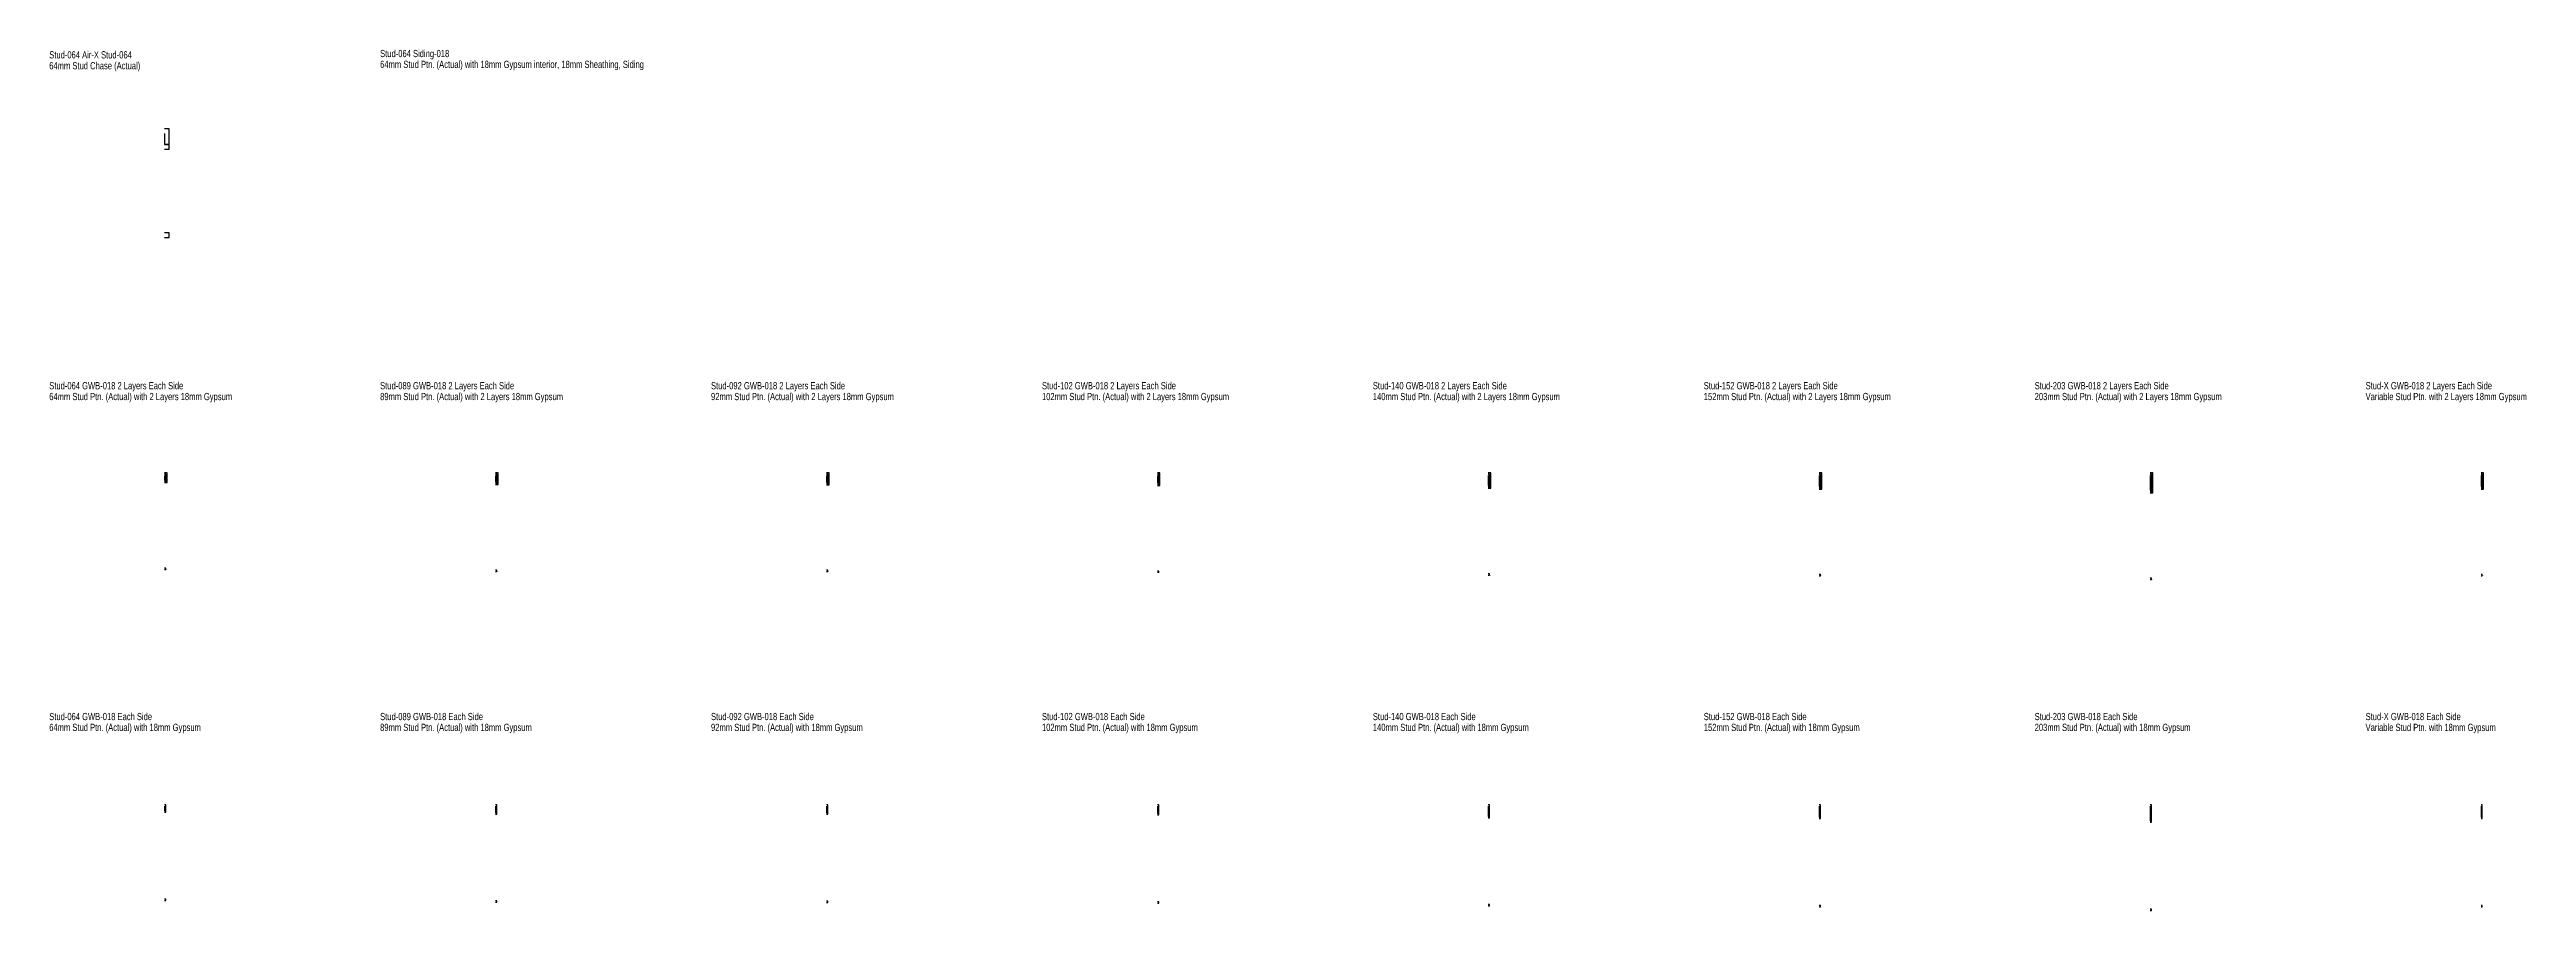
# Model space of a CAD drawing. Header units: millimetres. Extents: x -12127 to 41065, y -9187 to 28810.
# Drawn here: x -12127 to 22096, y 16913 to 28810 of the extents above; entities that cross this region are included whole.
import ezdxf

# ---------------------------------------------------------------- set-up
doc = ezdxf.new("R2010")
doc.units = ezdxf.units.MM
doc.header["$LTSCALE"] = 0.5
doc.linetypes.add('HIDDEN', pattern=[0.375, 0.25, -0.125])
doc.layers.add('X-WallDescriptions', color=5, linetype='HIDDEN')
doc.layers.add('X-WallEndcapPolylines', color=6, linetype='Continuous')
doc.styles.add('Title', font='arial.ttf', dxfattribs={"width": 0.75})

msp = doc.modelspace()

# ---------------------------------------------------------------- texts
at = {"layer": 'X-WallDescriptions', "style": 'Title', "width": 0.75}
for s, p in [('Stud-064 Air-X Stud-064', (-12131, 28687)), ('Stud-064 Siding-018', (-7559, 28705)), ('64mm Stud Chase (Actual)', (-12131, 28537)), ('64mm Stud Ptn. (Actual) with 18mm Gypsum interior, 18mm Sheathing, Siding', (-7559, 28555)), ('Stud-064 GWB-018 2 Layers Each Side', (-12131, 24115)), ('64mm Stud Ptn. (Actual) with 2 Layers 18mm Gypsum', (-12131, 23965)), ('Stud-089 GWB-018 2 Layers Each Side', (-7559, 24115)), ('89mm Stud Ptn. (Actual) with 2 Layers 18mm Gypsum', (-7559, 23965)), ('Stud-092 GWB-018 2 Layers Each Side', (-2987, 24115)), ('92mm Stud Ptn. (Actual) with 2 Layers 18mm Gypsum', (-2987, 23965)), ('Stud-102 GWB-018 2 Layers Each Side', (1585, 24115)), ('102mm Stud Ptn. (Actual) with 2 Layers 18mm Gypsum', (1585, 23965)), ('Stud-140 GWB-018 2 Layers Each Side', (6157, 24115)), ('140mm Stud Ptn. (Actual) with 2 Layers 18mm Gypsum', (6157, 23965)), ('Stud-152 GWB-018 2 Layers Each Side', (10729, 24115)), ('152mm Stud Ptn. (Actual) with 2 Layers 18mm Gypsum', (10729, 23965)), ('Stud-203 GWB-018 2 Layers Each Side', (15301, 24115)), ('203mm Stud Ptn. (Actual) with 2 Layers 18mm Gypsum', (15301, 23965)), ('Variable Stud Ptn. with 2 Layers 18mm Gypsum', (19873, 23965)), ('Stud-X GWB-018 2 Layers Each Side', (19873, 24115)), ('Stud-064 GWB-018 Each Side', (-12131, 19543)), ('Stud-089 GWB-018 Each Side', (-7559, 19543)), ('Stud-092 GWB-018 Each Side', (-2987, 19543)), ('Stud-102 GWB-018 Each Side', (1585, 19543)), ('Stud-140 GWB-018 Each Side', (6157, 19543)), ('Stud-152 GWB-018 Each Side', (10729, 19543)), ('Stud-203 GWB-018 Each Side', (15301, 19543)), ('Stud-X GWB-018 Each Side', (19873, 19543)), ('64mm Stud Ptn. (Actual) with 18mm Gypsum', (-12131, 19393)), ('89mm Stud Ptn. (Actual) with 18mm Gypsum', (-7559, 19393)), ('92mm Stud Ptn. (Actual) with 18mm Gypsum', (-2987, 19393)), ('102mm Stud Ptn. (Actual) with 18mm Gypsum', (1585, 19393)), ('140mm Stud Ptn. (Actual) with 18mm Gypsum', (6157, 19393)), ('152mm Stud Ptn. (Actual) with 18mm Gypsum', (10729, 19393)), ('203mm Stud Ptn. (Actual) with 18mm Gypsum', (15301, 19393)), ('Variable Stud Ptn. with 18mm Gypsum', (19873, 19393))]:
    msp.add_text(s, height=100, dxfattribs=at).set_placement(p)

# ---------------------------------------------------------------- linework, layer by layer
at = {"layer": 'X-WallEndcapPolylines'}
for points in [[(-10536, 27650), (-10536, 27497), (-10472, 27497), (-10472, 27714), (-10536, 27714)], [(-10536, 27433), (-10472, 27433), (-10472, 27497), (-10536, 27497)], [(-10536, 26214), (-10472, 26214), (-10472, 26278), (-10536, 26278)], [(-10536, 22943), (-10518, 22943), (-10518, 22843), (-10500, 22843), (-10500, 22961), (-10536, 22961)], [(-10536, 22925), (-10536, 22861), (-10518, 22861), (-10518, 22943), (-10536, 22943)], [(-5964, 22943), (-5946, 22943), (-5946, 22818), (-5928, 22818), (-5928, 22961), (-5964, 22961)], [(-5964, 22925), (-5964, 22836), (-5946, 22836), (-5946, 22943), (-5964, 22943)], [(-1392, 22943), (-1374, 22943), (-1374, 22815), (-1356, 22815), (-1356, 22961), (-1392, 22961)], [(-1392, 22925), (-1392, 22833), (-1374, 22833), (-1374, 22943), (-1392, 22943)], [(3180, 22943), (3198, 22943), (3198, 22805), (3216, 22805), (3216, 22961), (3180, 22961)], [(3180, 22925), (3180, 22823), (3198, 22823), (3198, 22943), (3180, 22943)], [(7752, 22943), (7770, 22943), (7770, 22767), (7788, 22767), (7788, 22961), (7752, 22961)], [(7752, 22925), (7752, 22785), (7770, 22785), (7770, 22943), (7752, 22943)], [(12324, 22943), (12342, 22943), (12342, 22755), (12360, 22755), (12360, 22961), (12324, 22961)], [(12324, 22925), (12324, 22773), (12342, 22773), (12342, 22943), (12324, 22943)], [(16896, 22943), (16914, 22943), (16914, 22704), (16932, 22704), (16932, 22961), (16896, 22961)], [(16896, 22925), (16896, 22722), (16914, 22722), (16914, 22943), (16896, 22943)], [(21468, 22943), (21486, 22943), (21486, 22755), (21504, 22755), (21504, 22961), (21468, 22961)], [(21468, 22925), (21468, 22773), (21486, 22773), (21486, 22943), (21468, 22943)], [(-10536, 22843), (-10518, 22843), (-10518, 22861), (-10536, 22861)], [(-10536, 22825), (-10500, 22825), (-10500, 22843), (-10536, 22843)], [(-5964, 22818), (-5946, 22818), (-5946, 22836), (-5964, 22836)], [(-5964, 22800), (-5928, 22800), (-5928, 22818), (-5964, 22818)], [(-1392, 22815), (-1374, 22815), (-1374, 22833), (-1392, 22833)], [(-1392, 22797), (-1356, 22797), (-1356, 22815), (-1392, 22815)], [(3180, 22805), (3198, 22805), (3198, 22823), (3180, 22823)], [(3180, 22787), (3216, 22787), (3216, 22805), (3180, 22805)], [(7752, 22767), (7770, 22767), (7770, 22785), (7752, 22785)], [(7752, 22749), (7788, 22749), (7788, 22767), (7752, 22767)], [(12324, 22755), (12342, 22755), (12342, 22773), (12324, 22773)], [(12324, 22737), (12360, 22737), (12360, 22755), (12324, 22755)], [(16896, 22704), (16914, 22704), (16914, 22722), (16896, 22722)], [(16896, 22686), (16932, 22686), (16932, 22704), (16896, 22704)], [(21468, 22755), (21486, 22755), (21486, 22773), (21468, 22773)], [(21468, 22737), (21504, 22737), (21504, 22755), (21468, 22755)], [(-10536, 21624), (-10518, 21624), (-10518, 21642), (-10536, 21642)], [(-5964, 21599), (-5946, 21599), (-5946, 21617), (-5964, 21617)], [(-1392, 21596), (-1374, 21596), (-1374, 21614), (-1392, 21614)], [(3180, 21586), (3198, 21586), (3198, 21604), (3180, 21604)], [(7752, 21548), (7770, 21548), (7770, 21566), (7752, 21566)], [(12324, 21536), (12342, 21536), (12342, 21554), (12324, 21554)], [(16896, 21485), (16914, 21485), (16914, 21503), (16896, 21503)], [(21468, 21536), (21486, 21536), (21486, 21554), (21468, 21554)], [(-10536, 18353), (-10536, 18289), (-10518, 18289), (-10518, 18371), (-10536, 18371)], [(-10536, 18271), (-10518, 18271), (-10518, 18289), (-10536, 18289)], [(-5964, 18353), (-5964, 18264), (-5946, 18264), (-5946, 18371), (-5964, 18371)], [(-5964, 18246), (-5946, 18246), (-5946, 18264), (-5964, 18264)], [(-1392, 18353), (-1392, 18261), (-1374, 18261), (-1374, 18371), (-1392, 18371)], [(-1392, 18243), (-1374, 18243), (-1374, 18261), (-1392, 18261)], [(3180, 18353), (3180, 18251), (3198, 18251), (3198, 18371), (3180, 18371)], [(3180, 18233), (3198, 18233), (3198, 18251), (3180, 18251)], [(7752, 18353), (7752, 18213), (7770, 18213), (7770, 18371), (7752, 18371)], [(7752, 18195), (7770, 18195), (7770, 18213), (7752, 18213)], [(12324, 18353), (12324, 18201), (12342, 18201), (12342, 18371), (12324, 18371)], [(12324, 18183), (12342, 18183), (12342, 18201), (12324, 18201)], [(16896, 18353), (16896, 18150), (16914, 18150), (16914, 18371), (16896, 18371)], [(16896, 18132), (16914, 18132), (16914, 18150), (16896, 18150)], [(21468, 18353), (21468, 18201), (21486, 18201), (21486, 18371), (21468, 18371)], [(21468, 18183), (21486, 18183), (21486, 18201), (21468, 18201)], [(-10536, 17052), (-10518, 17052), (-10518, 17070), (-10536, 17070)], [(-5964, 17027), (-5946, 17027), (-5946, 17045), (-5964, 17045)], [(-1392, 17024), (-1374, 17024), (-1374, 17042), (-1392, 17042)], [(3180, 17014), (3198, 17014), (3198, 17032), (3180, 17032)], [(7752, 16976), (7770, 16976), (7770, 16994), (7752, 16994)], [(12324, 16964), (12342, 16964), (12342, 16982), (12324, 16982)], [(16896, 16913), (16914, 16913), (16914, 16931), (16896, 16931)], [(21468, 16964), (21486, 16964), (21486, 16982), (21468, 16982)]]:
    msp.add_lwpolyline(points, dxfattribs=at)
for points in [[(-10536, 26430, 0, 0, 0), (-10536, 26278, 2, 2, 0), (-10472, 26278, 0, 0, 0), (-10472, 26494, 0, 0, 0), (-10536, 26494, 0, 0, 0)], [(-10536, 21606, 0, 0, 0), (-10500, 21606, 0, 0, 0), (-10500, 21624, 4, 4, 0), (-10518, 21624, 0, 0, 0), (-10536, 21624, 0, 0, 0)], [(-10536, 21724, 0, 0, 0), (-10518, 21724, 0, 0, 0), (-10518, 21624, 3, 3, 0), (-10500, 21624, 0, 0, 0), (-10500, 21742, 0, 0, 0), (-10536, 21742, 0, 0, 0)], [(-10536, 21706, 0, 0, 0), (-10536, 21642, 2, 2, 0), (-10518, 21642, 0, 0, 0), (-10518, 21724, 0, 0, 0), (-10536, 21724, 0, 0, 0)], [(-5964, 21581, 0, 0, 0), (-5928, 21581, 0, 0, 0), (-5928, 21599, 4, 4, 0), (-5946, 21599, 0, 0, 0), (-5964, 21599, 0, 0, 0)], [(-5964, 21724, 0, 0, 0), (-5946, 21724, 0, 0, 0), (-5946, 21599, 3, 3, 0), (-5928, 21599, 0, 0, 0), (-5928, 21742, 0, 0, 0), (-5964, 21742, 0, 0, 0)], [(-5964, 21706, 0, 0, 0), (-5964, 21617, 2, 2, 0), (-5946, 21617, 0, 0, 0), (-5946, 21724, 0, 0, 0), (-5964, 21724, 0, 0, 0)], [(-1392, 21578, 0, 0, 0), (-1356, 21578, 0, 0, 0), (-1356, 21596, 4, 4, 0), (-1374, 21596, 0, 0, 0), (-1392, 21596, 0, 0, 0)], [(-1392, 21724, 0, 0, 0), (-1374, 21724, 0, 0, 0), (-1374, 21596, 3, 3, 0), (-1356, 21596, 0, 0, 0), (-1356, 21742, 0, 0, 0), (-1392, 21742, 0, 0, 0)], [(-1392, 21706, 0, 0, 0), (-1392, 21614, 2, 2, 0), (-1374, 21614, 0, 0, 0), (-1374, 21724, 0, 0, 0), (-1392, 21724, 0, 0, 0)], [(3180, 21568, 0, 0, 0), (3216, 21568, 0, 0, 0), (3216, 21586, 4, 4, 0), (3198, 21586, 0, 0, 0), (3180, 21586, 0, 0, 0)], [(3180, 21724, 0, 0, 0), (3198, 21724, 0, 0, 0), (3198, 21586, 3, 3, 0), (3216, 21586, 0, 0, 0), (3216, 21742, 0, 0, 0), (3180, 21742, 0, 0, 0)], [(3180, 21706, 0, 0, 0), (3180, 21604, 2, 2, 0), (3198, 21604, 0, 0, 0), (3198, 21724, 0, 0, 0), (3180, 21724, 0, 0, 0)], [(7752, 21724, 0, 0, 0), (7770, 21724, 0, 0, 0), (7770, 21548, 3, 3, 0), (7788, 21548, 0, 0, 0), (7788, 21742, 0, 0, 0), (7752, 21742, 0, 0, 0)], [(7752, 21706, 0, 0, 0), (7752, 21566, 2, 2, 0), (7770, 21566, 0, 0, 0), (7770, 21724, 0, 0, 0), (7752, 21724, 0, 0, 0)], [(12324, 21724, 0, 0, 0), (12342, 21724, 0, 0, 0), (12342, 21536, 3, 3, 0), (12360, 21536, 0, 0, 0), (12360, 21742, 0, 0, 0), (12324, 21742, 0, 0, 0)], [(12324, 21706, 0, 0, 0), (12324, 21554, 2, 2, 0), (12342, 21554, 0, 0, 0), (12342, 21724, 0, 0, 0), (12324, 21724, 0, 0, 0)], [(16896, 21724, 0, 0, 0), (16914, 21724, 0, 0, 0), (16914, 21485, 3, 3, 0), (16932, 21485, 0, 0, 0), (16932, 21742, 0, 0, 0), (16896, 21742, 0, 0, 0)], [(16896, 21706, 0, 0, 0), (16896, 21503, 2, 2, 0), (16914, 21503, 0, 0, 0), (16914, 21724, 0, 0, 0), (16896, 21724, 0, 0, 0)], [(21468, 21724, 0, 0, 0), (21486, 21724, 0, 0, 0), (21486, 21536, 3, 3, 0), (21504, 21536, 0, 0, 0), (21504, 21742, 0, 0, 0), (21468, 21742, 0, 0, 0)], [(21468, 21706, 0, 0, 0), (21468, 21554, 2, 2, 0), (21486, 21554, 0, 0, 0), (21486, 21724, 0, 0, 0), (21468, 21724, 0, 0, 0)], [(7752, 21530, 0, 0, 0), (7788, 21530, 0, 0, 0), (7788, 21548, 4, 4, 0), (7770, 21548, 0, 0, 0), (7752, 21548, 0, 0, 0)], [(12324, 21518, 0, 0, 0), (12360, 21518, 0, 0, 0), (12360, 21536, 4, 4, 0), (12342, 21536, 0, 0, 0), (12324, 21536, 0, 0, 0)], [(16896, 21467, 0, 0, 0), (16932, 21467, 0, 0, 0), (16932, 21485, 4, 4, 0), (16914, 21485, 0, 0, 0), (16896, 21485, 0, 0, 0)], [(21468, 21518, 0, 0, 0), (21504, 21518, 0, 0, 0), (21504, 21536, 4, 4, 0), (21486, 21536, 0, 0, 0), (21468, 21536, 0, 0, 0)], [(-10536, 17134, 0, 0, 0), (-10536, 17070, 2, 2, 0), (-10518, 17070, 0, 0, 0), (-10518, 17152, 0, 0, 0), (-10536, 17152, 0, 0, 0)], [(-5964, 17134, 0, 0, 0), (-5964, 17045, 2, 2, 0), (-5946, 17045, 0, 0, 0), (-5946, 17152, 0, 0, 0), (-5964, 17152, 0, 0, 0)], [(-1392, 17134, 0, 0, 0), (-1392, 17042, 2, 2, 0), (-1374, 17042, 0, 0, 0), (-1374, 17152, 0, 0, 0), (-1392, 17152, 0, 0, 0)], [(3180, 17134, 0, 0, 0), (3180, 17032, 2, 2, 0), (3198, 17032, 0, 0, 0), (3198, 17152, 0, 0, 0), (3180, 17152, 0, 0, 0)], [(7752, 17134, 0, 0, 0), (7752, 16994, 2, 2, 0), (7770, 16994, 0, 0, 0), (7770, 17152, 0, 0, 0), (7752, 17152, 0, 0, 0)], [(12324, 17134, 0, 0, 0), (12324, 16982, 2, 2, 0), (12342, 16982, 0, 0, 0), (12342, 17152, 0, 0, 0), (12324, 17152, 0, 0, 0)], [(16896, 17134, 0, 0, 0), (16896, 16931, 2, 2, 0), (16914, 16931, 0, 0, 0), (16914, 17152, 0, 0, 0), (16896, 17152, 0, 0, 0)], [(21468, 17134, 0, 0, 0), (21468, 16982, 2, 2, 0), (21486, 16982, 0, 0, 0), (21486, 17152, 0, 0, 0), (21468, 17152, 0, 0, 0)]]:
    msp.add_lwpolyline(points, format="xyseb", dxfattribs=at)

msp.set_redraw_order([(e.dxf.handle, doc.entitydb.next_handle()) for e in msp.query("TEXT MTEXT ATTDEF DIMENSION ARC_DIMENSION")])  # texts and dimensions are drawn at this point

doc.saveas('drawing.dxf')
